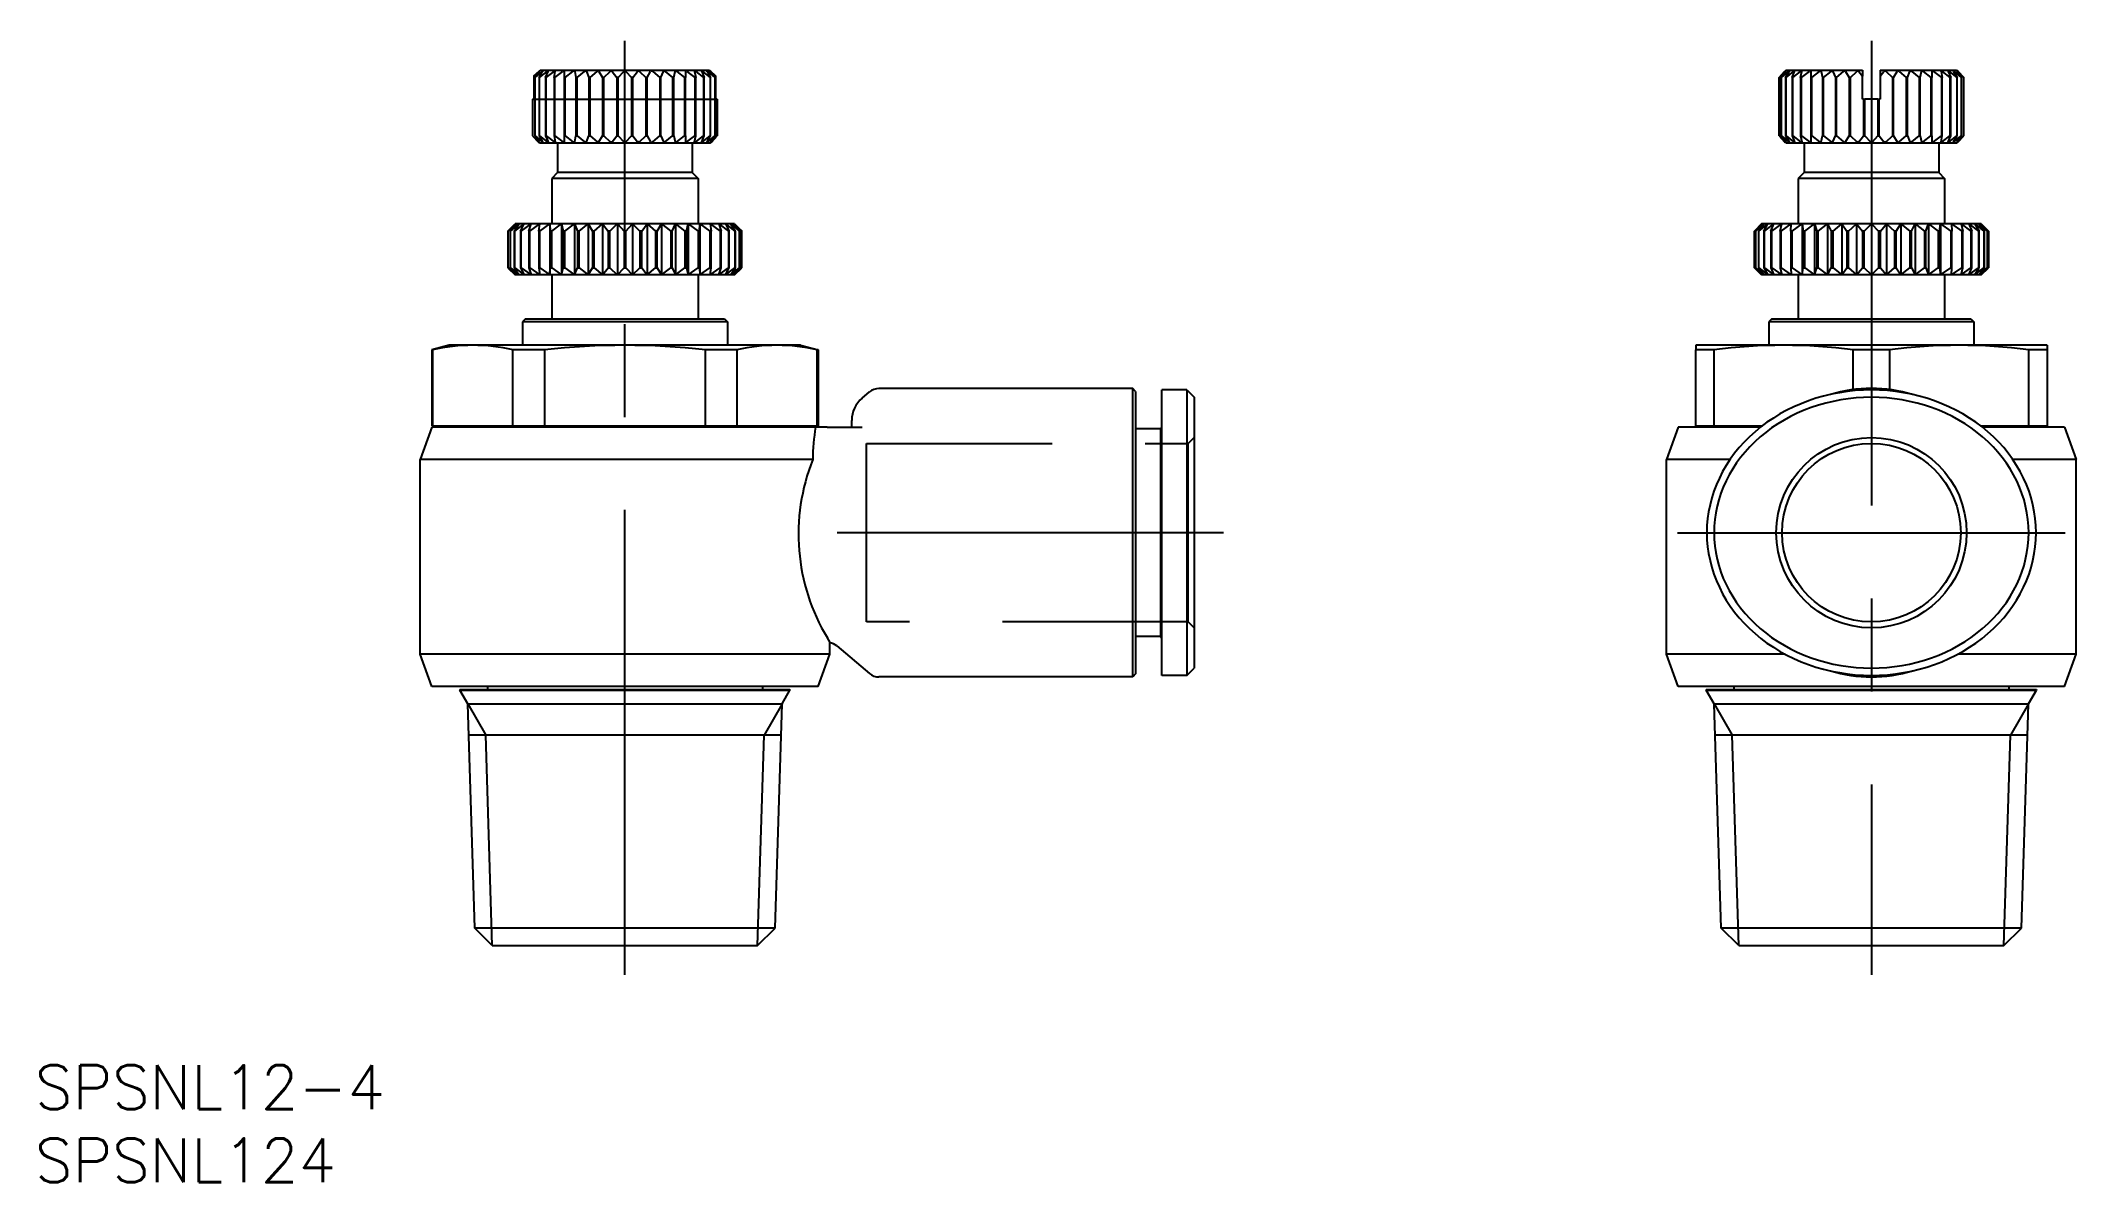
# Model space of a CAD drawing. Extents: x -125 to 14, y -44 to 34.
import ezdxf

# ---------------------------------------------------------------- set-up
doc = ezdxf.new("R2010")
doc.units = 0
doc.linetypes.add('CENTER', pattern=[50.8, 31.75, -6.35, 6.35, -6.35])
doc.linetypes.add('DASHED', pattern=[19.05, 12.7, -6.35])
doc.layers.get('0').update_dxf_attribs({"linetype": 'CONTINUOUS'})
doc.layers.add('CENTER', color=1, linetype='CENTER')
doc.styles.get("Standard").update_dxf_attribs({"font": 'txt.shx', "height": 3, "bigfont": 'bigfont.shx'})

# ---------------------------------------------------------------- blocks, each defined once
blk = doc.blocks.new('*U3')
at = {"color": 7, "linetype": 'CONTINUOUS'}
blk.add_text('SPSNL12-4', height=3, dxfattribs=at).set_placement((-125.49, -39.37))
blk = doc.blocks.new('*U4')
at = {"color": 7, "linetype": 'CONTINUOUS'}
blk.add_text('SPSNL124', height=3, dxfattribs=at).set_placement((-125.49, -44.37))

msp = doc.modelspace()

# ---------------------------------------------------------------- linework, layer by layer
at = {"color": 7, "linetype": 'CONTINUOUS'}
for p, q in [((-91.41, 31.17), (-91.05, 31.5)), ((-91.4, 31.17), (-90.98, 31.6)), ((-91.4, 31.17), (-91.4, 29.6)), ((-91.34, 31.1), (-91.03, 31.5)), ((-91.34, 31.1), (-91.34, 27.1)), ((-91.32, 31.1), (-91.34, 31.1)), ((-91.32, 31.1), (-90.84, 31.5)), ((-91.32, 27.1), (-91.32, 31.1)), ((-91.05, 31.5), (-91.02, 31.52)), ((-91.04, 31.1), (-90.8, 31.5)), ((-91.04, 31.1), (-91.04, 27.1)), ((-91.01, 31.1), (-91.04, 31.1)), ((-91.03, 31.5), (-91.01, 31.52)), ((-91.01, 31.1), (-90.5, 31.5)), ((-91.01, 27.1), (-91.01, 31.1)), ((-90.98, 31.6), (-79.39, 31.6)), ((-90.6, 31.1), (-90.43, 31.5)), ((-90.6, 31.1), (-90.6, 27.1)), ((-90.55, 31.1), (-90.6, 31.1)), ((-90.55, 31.1), (-90.02, 31.5)), ((-90.55, 27.1), (-90.55, 31.1)), ((-90.02, 31.1), (-89.94, 31.5)), ((-90.02, 31.1), (-90.02, 27.1)), ((-89.96, 31.1), (-90.02, 31.1)), ((-89.96, 31.1), (-89.43, 31.5)), ((-89.96, 27.1), (-89.96, 31.1)), ((-89.33, 31.5), (-89.33, 31.1)), ((-89.33, 31.1), (-89.33, 27.1)), ((-89.26, 31.1), (-89.33, 31.1)), ((-89.26, 31.1), (-88.73, 31.5)), ((-89.26, 27.1), (-89.26, 31.1)), ((-88.61, 31.5), (-88.53, 31.1)), ((-88.53, 31.1), (-88.53, 27.1)), ((-88.45, 31.1), (-88.53, 31.1)), ((-88.45, 31.1), (-87.94, 31.5)), ((-88.45, 27.1), (-88.45, 31.1)), ((-87.81, 31.5), (-87.64, 31.1)), ((-87.65, 31.1), (-87.65, 27.1)), ((-87.56, 31.1), (-87.65, 31.1)), ((-87.56, 31.1), (-87.08, 31.5)), ((-87.56, 27.1), (-87.56, 31.1)), ((-86.95, 31.5), (-86.7, 31.1)), ((-86.7, 31.1), (-86.7, 27.1)), ((-86.61, 31.1), (-86.7, 31.1)), ((-86.62, 31.1), (-86.18, 31.5)), ((-86.61, 27.1), (-86.61, 31.1)), ((-86.04, 31.5), (-85.72, 31.1)), ((-85.72, 31.1), (-85.72, 27.1)), ((-85.63, 31.1), (-85.72, 31.1)), ((-85.63, 31.1), (-85.25, 31.5)), ((-85.63, 27.1), (-85.63, 31.1)), ((-85.11, 31.5), (-84.73, 31.1)), ((-84.73, 31.1), (-84.73, 27.1)), ((-84.64, 31.1), (-84.73, 31.1)), ((-84.64, 31.1), (-84.33, 31.5)), ((-84.64, 27.1), (-84.64, 31.1)), ((-84.18, 31.5), (-83.75, 31.1)), ((-83.75, 31.1), (-83.75, 27.1)), ((-83.66, 31.1), (-83.75, 31.1)), ((-83.66, 31.1), (-83.42, 31.5)), ((-83.66, 27.1), (-83.66, 31.1)), ((-83.28, 31.5), (-82.8, 31.1)), ((-82.8, 31.1), (-82.8, 27.1)), ((-82.72, 31.1), (-82.8, 31.1)), ((-82.72, 31.1), (-82.55, 31.5)), ((-82.72, 27.1), (-82.72, 31.1)), ((-82.43, 31.5), (-81.92, 31.1)), ((-81.92, 31.1), (-81.92, 27.1)), ((-81.84, 31.1), (-81.92, 31.1)), ((-81.84, 31.1), (-81.75, 31.5)), ((-81.84, 27.1), (-81.84, 31.1)), ((-81.64, 31.5), (-81.11, 31.1)), ((-81.11, 31.1), (-81.11, 27.1)), ((-81.04, 31.1), (-81.11, 31.1)), ((-81.04, 31.5), (-81.04, 31.1)), ((-81.04, 27.1), (-81.04, 31.1)), ((-80.94, 31.5), (-80.4, 31.1)), ((-80.43, 31.5), (-80.34, 31.1)), ((-80.4, 31.1), (-80.4, 27.1)), ((-80.34, 31.1), (-80.4, 31.1)), ((-80.34, 31.5), (-79.81, 31.1)), ((-80.34, 27.1), (-80.34, 31.1)), ((-79.93, 31.5), (-79.77, 31.1)), ((-79.87, 31.5), (-79.36, 31.1)), ((-79.81, 31.1), (-79.81, 27.1)), ((-79.77, 31.1), (-79.81, 31.1)), ((-79.77, 27.1), (-79.77, 31.1)), ((-79.56, 31.5), (-79.32, 31.1)), ((-79.52, 31.5), (-79.04, 31.1)), ((-79.39, 31.6), (-78.96, 31.17)), ((-79.36, 31.1), (-79.36, 27.1)), ((-79.32, 31.1), (-79.36, 31.1)), ((-79.31, 31.5), (-79.35, 31.52)), ((-79.34, 31.5), (-79.35, 31.52)), ((-79.34, 31.5), (-79.02, 31.1)), ((-79.32, 27.1), (-79.32, 31.1)), ((-79.31, 31.5), (-78.96, 31.17)), ((-79.04, 31.1), (-79.04, 27.1)), ((-79.02, 31.1), (-79.04, 31.1)), ((-79.02, 27.1), (-79.02, 31.1)), ((-78.96, 29.6), (-78.96, 31.17)), ((-6.31, 31.1), (-5.93, 31.5)), ((-6.31, 31.1), (-6.31, 27.1)), ((-6.3, 31.1), (-6.31, 31.1)), ((-6.3, 31.1), (-5.87, 31.5)), ((-6.3, 27.1), (-6.3, 31.1)), ((-6.16, 31.1), (-5.85, 31.5)), ((-6.16, 31.1), (-6.16, 27.1)), ((-6.14, 31.1), (-6.16, 31.1)), ((-6.14, 31.1), (-5.66, 31.5)), ((-6.14, 27.1), (-6.14, 31.1)), ((-5.93, 31.5), (-5.9, 31.52)), ((-5.83, 31.6), (-5.9, 31.52)), ((-5.87, 31.5), (-5.83, 31.52)), ((-5.86, 31.1), (-5.62, 31.5)), ((-5.86, 31.1), (-5.86, 27.1)), ((-5.83, 31.1), (-5.86, 31.1)), ((-5.85, 31.5), (-5.83, 31.52)), ((-5.83, 31.6), (-0.6, 31.6)), ((-5.83, 31.1), (-5.32, 31.5)), ((-5.83, 27.1), (-5.83, 31.1)), ((-5.42, 31.1), (-5.25, 31.5)), ((-5.42, 31.1), (-5.42, 27.1)), ((-5.37, 31.1), (-5.42, 31.1)), ((-5.37, 31.1), (-4.84, 31.5)), ((-5.37, 27.1), (-5.37, 31.1)), ((-4.84, 31.1), (-4.76, 31.5)), ((-4.84, 31.1), (-4.84, 27.1)), ((-4.78, 31.1), (-4.84, 31.1)), ((-4.78, 31.1), (-4.24, 31.5)), ((-4.78, 27.1), (-4.78, 31.1)), ((-4.14, 31.5), (-4.14, 31.1)), ((-4.14, 31.1), (-4.14, 27.1)), ((-4.07, 31.1), (-4.14, 31.1)), ((-4.07, 31.1), (-3.54, 31.5)), ((-4.07, 27.1), (-4.07, 31.1)), ((-3.43, 31.5), (-3.34, 31.1)), ((-3.34, 31.1), (-3.34, 27.1)), ((-3.27, 31.1), (-3.34, 31.1)), ((-3.27, 31.1), (-2.76, 31.5)), ((-3.27, 27.1), (-3.27, 31.1)), ((-2.63, 31.5), (-2.46, 31.1)), ((-2.46, 31.1), (-2.46, 27.1)), ((-2.38, 31.1), (-2.46, 31.1)), ((-2.38, 31.1), (-1.9, 31.5)), ((-2.38, 27.1), (-2.38, 31.1)), ((-1.76, 31.5), (-1.52, 31.1)), ((-1.52, 31.1), (-1.52, 27.1)), ((-1.43, 31.1), (-1.52, 31.1)), ((-1.43, 31.1), (-1, 31.5)), ((-1.43, 27.1), (-1.43, 31.1)), ((-0.86, 31.5), (-0.6, 31.17)), ((-0.6, 31.6), (-0.6, 31.17)), ((-0.6, 29.6), (-0.6, 31.17)), ((0.6, 31.6), (5.82, 31.6)), ((0.6, 31.6), (0.6, 31.17)), ((0.6, 31.17), (0.86, 31.5)), ((0.6, 31.17), (0.6, 29.6)), ((1, 31.5), (1.43, 31.1)), ((1.43, 31.1), (1.43, 27.1)), ((1.52, 31.1), (1.43, 31.1)), ((1.52, 31.1), (1.76, 31.5)), ((1.52, 27.1), (1.52, 31.1)), ((1.9, 31.5), (2.38, 31.1)), ((2.38, 31.1), (2.38, 27.1)), ((2.46, 31.1), (2.38, 31.1)), ((2.46, 31.1), (2.63, 31.5)), ((2.46, 27.1), (2.46, 31.1)), ((2.76, 31.5), (3.27, 31.1)), ((3.27, 31.1), (3.27, 27.1)), ((3.34, 31.1), (3.27, 31.1)), ((3.34, 31.1), (3.43, 31.5)), ((3.34, 27.1), (3.34, 31.1)), ((3.54, 31.5), (4.07, 31.1)), ((4.07, 31.1), (4.07, 27.1)), ((4.14, 31.1), (4.07, 31.1)), ((4.14, 31.5), (4.14, 31.1)), ((4.14, 27.1), (4.14, 31.1)), ((4.24, 31.5), (4.78, 31.1)), ((4.76, 31.5), (4.84, 31.1)), ((4.78, 31.1), (4.78, 27.1)), ((4.84, 31.1), (4.78, 31.1)), ((4.84, 31.5), (5.37, 31.1)), ((4.84, 27.1), (4.84, 31.1)), ((5.25, 31.5), (5.42, 31.1)), ((5.32, 31.5), (5.83, 31.1)), ((5.37, 31.1), (5.37, 27.1)), ((5.42, 31.1), (5.37, 31.1)), ((5.42, 27.1), (5.42, 31.1)), ((5.62, 31.5), (5.86, 31.1)), ((5.66, 31.5), (6.14, 31.1)), ((5.82, 31.6), (5.9, 31.52)), ((5.85, 31.5), (5.83, 31.52)), ((5.87, 31.5), (5.83, 31.52)), ((5.83, 31.1), (5.83, 27.1)), ((5.86, 31.1), (5.83, 31.1)), ((5.85, 31.5), (6.16, 31.1)), ((5.86, 27.1), (5.86, 31.1)), ((5.87, 31.5), (6.3, 31.1)), ((5.9, 31.52), (5.93, 31.5)), ((5.93, 31.5), (5.9, 31.52)), ((5.93, 31.5), (6.31, 31.1)), ((6.14, 31.1), (6.14, 27.1)), ((6.16, 31.1), (6.14, 31.1)), ((6.16, 27.1), (6.16, 31.1)), ((6.3, 31.1), (6.3, 27.1)), ((6.31, 31.1), (6.3, 31.1)), ((6.31, 27.1), (6.31, 31.1)), ((-91.49, 29.6), (-91.49, 27.1)), ((-91.49, 29.6), (-91.48, 29.6)), ((-91.48, 27.1), (-91.48, 29.6)), ((-91.4, 29.6), (-91.48, 29.6)), ((-78.88, 29.6), (-78.96, 29.6)), ((-78.88, 29.6), (-78.87, 29.6)), ((-78.88, 29.6), (-78.88, 27.1)), ((-78.87, 27.1), (-78.87, 29.6)), ((-0.54, 29.6), (-0.6, 29.6)), ((-0.54, 29.6), (-0.45, 29.6)), ((-0.54, 29.6), (-0.54, 27.1)), ((-0.07, 29.6), (-0.45, 29.6)), ((-0.45, 27.1), (-0.45, 29.6)), ((0.07, 29.6), (-0.07, 29.6)), ((0.45, 29.6), (0.07, 29.6)), ((0.45, 29.6), (0.54, 29.6)), ((0.45, 29.6), (0.45, 27.1)), ((0.6, 29.6), (0.54, 29.6)), ((0.54, 27.1), (0.54, 29.6)), ((-91.49, 27.1), (-91.05, 26.7)), ((-91.49, 27.1), (-91.11, 26.7)), ((-91.49, 27.1), (-91.48, 27.1)), ((-91.34, 27.1), (-91.03, 26.7)), ((-91.34, 27.1), (-91.32, 27.1)), ((-91.32, 27.1), (-90.84, 26.7)), ((-91.11, 26.7), (-91.08, 26.68)), ((-91.11, 26.7), (-91.08, 26.68)), ((-91.01, 26.6), (-91.08, 26.68)), ((-91.05, 26.7), (-91.02, 26.68)), ((-91.04, 27.1), (-90.8, 26.7)), ((-91.04, 27.1), (-91.01, 27.1)), ((-91.03, 26.7), (-91.01, 26.68)), ((-91.01, 27.1), (-90.5, 26.7)), ((-79.36, 26.6), (-91.01, 26.6)), ((-90.6, 27.1), (-90.43, 26.7)), ((-90.6, 27.1), (-90.55, 27.1)), ((-90.55, 27.1), (-90.02, 26.7)), ((-90.02, 27.1), (-89.94, 26.7)), ((-90.02, 27.1), (-89.96, 27.1)), ((-89.96, 27.1), (-89.43, 26.7)), ((-89.78, 26.6), (-89.78, 24.6)), ((-89.33, 27.1), (-89.33, 26.7)), ((-89.33, 27.1), (-89.26, 27.1)), ((-89.26, 27.1), (-88.73, 26.7)), ((-88.61, 26.7), (-88.53, 27.1)), ((-88.53, 27.1), (-88.45, 27.1)), ((-88.45, 27.1), (-87.94, 26.7)), ((-87.81, 26.7), (-87.64, 27.1)), ((-87.65, 27.1), (-87.56, 27.1)), ((-87.56, 27.1), (-87.08, 26.7)), ((-86.95, 26.7), (-86.7, 27.1)), ((-86.7, 27.1), (-86.61, 27.1)), ((-86.62, 27.1), (-86.18, 26.7)), ((-86.04, 26.7), (-85.72, 27.1)), ((-85.72, 27.1), (-85.63, 27.1)), ((-85.63, 27.1), (-85.25, 26.7)), ((-85.11, 26.7), (-84.73, 27.1)), ((-84.73, 27.1), (-84.64, 27.1)), ((-84.64, 27.1), (-84.33, 26.7)), ((-84.18, 26.7), (-83.75, 27.1)), ((-83.75, 27.1), (-83.66, 27.1)), ((-83.66, 27.1), (-83.42, 26.7)), ((-83.28, 26.7), (-82.8, 27.1)), ((-82.8, 27.1), (-82.72, 27.1)), ((-82.72, 27.1), (-82.55, 26.7)), ((-82.43, 26.7), (-81.92, 27.1)), ((-81.92, 27.1), (-81.84, 27.1)), ((-81.84, 27.1), (-81.75, 26.7)), ((-81.64, 26.7), (-81.11, 27.1)), ((-81.11, 27.1), (-81.04, 27.1)), ((-81.04, 27.1), (-81.04, 26.7)), ((-80.94, 26.7), (-80.4, 27.1)), ((-80.58, 26.6), (-80.58, 24.6)), ((-80.43, 26.7), (-80.34, 27.1)), ((-80.4, 27.1), (-80.34, 27.1)), ((-80.34, 26.7), (-79.81, 27.1)), ((-79.93, 26.7), (-79.77, 27.1)), ((-79.87, 26.7), (-79.36, 27.1)), ((-79.81, 27.1), (-79.77, 27.1)), ((-79.56, 26.7), (-79.32, 27.1)), ((-79.52, 26.7), (-79.04, 27.1)), ((-79.36, 27.1), (-79.32, 27.1)), ((-79.36, 26.6), (-79.28, 26.68)), ((-79.34, 26.7), (-79.35, 26.68)), ((-79.31, 26.7), (-79.35, 26.68)), ((-79.34, 26.7), (-79.02, 27.1)), ((-79.31, 26.7), (-78.88, 27.1)), ((-79.28, 26.68), (-79.25, 26.7)), ((-79.25, 26.7), (-79.28, 26.68)), ((-79.28, 26.68), (-79.25, 26.7)), ((-79.25, 26.7), (-78.87, 27.1)), ((-79.04, 27.1), (-79.02, 27.1)), ((-78.88, 27.1), (-78.87, 27.1)), ((-6.31, 27.1), (-5.93, 26.7)), ((-6.31, 27.1), (-6.3, 27.1)), ((-6.3, 27.1), (-5.87, 26.7)), ((-6.16, 27.1), (-5.85, 26.7)), ((-6.16, 27.1), (-6.14, 27.1)), ((-6.14, 27.1), (-5.66, 26.7)), ((-5.93, 26.7), (-5.9, 26.68)), ((-5.83, 26.6), (-5.9, 26.68)), ((-5.87, 26.7), (-5.83, 26.68)), ((-5.86, 27.1), (-5.62, 26.7)), ((-5.86, 27.1), (-5.83, 27.1)), ((-5.85, 26.7), (-5.83, 26.68)), ((-5.83, 27.1), (-5.32, 26.7)), ((5.82, 26.6), (-5.83, 26.6)), ((-5.42, 27.1), (-5.25, 26.7)), ((-5.42, 27.1), (-5.37, 27.1)), ((-5.37, 27.1), (-4.84, 26.7)), ((-4.84, 27.1), (-4.76, 26.7)), ((-4.84, 27.1), (-4.78, 27.1)), ((-4.78, 27.1), (-4.24, 26.7)), ((-4.6, 26.6), (-4.6, 24.6)), ((-4.14, 27.1), (-4.14, 26.7)), ((-4.14, 27.1), (-4.07, 27.1)), ((-4.07, 27.1), (-3.54, 26.7)), ((-3.43, 26.7), (-3.34, 27.1)), ((-3.34, 27.1), (-3.27, 27.1)), ((-3.27, 27.1), (-2.76, 26.7)), ((-2.63, 26.7), (-2.46, 27.1)), ((-2.46, 27.1), (-2.38, 27.1)), ((-2.38, 27.1), (-1.9, 26.7)), ((-1.76, 26.7), (-1.52, 27.1)), ((-1.52, 27.1), (-1.43, 27.1)), ((-1.43, 27.1), (-1, 26.7)), ((-0.86, 26.7), (-0.54, 27.1)), ((-0.54, 27.1), (-0.45, 27.1)), ((-0.45, 27.1), (-0.07, 26.7)), ((0.07, 26.7), (0.45, 27.1)), ((0.45, 27.1), (0.54, 27.1)), ((0.54, 27.1), (0.86, 26.7)), ((1, 26.7), (1.43, 27.1)), ((1.43, 27.1), (1.52, 27.1)), ((1.52, 27.1), (1.76, 26.7)), ((1.9, 26.7), (2.38, 27.1)), ((2.38, 27.1), (2.46, 27.1)), ((2.46, 27.1), (2.63, 26.7)), ((2.76, 26.7), (3.27, 27.1)), ((3.27, 27.1), (3.34, 27.1)), ((3.34, 27.1), (3.43, 26.7)), ((3.54, 26.7), (4.07, 27.1)), ((4.07, 27.1), (4.14, 27.1)), ((4.14, 27.1), (4.14, 26.7)), ((4.24, 26.7), (4.78, 27.1)), ((4.6, 26.6), (4.6, 24.6)), ((4.76, 26.7), (4.84, 27.1)), ((4.78, 27.1), (4.84, 27.1)), ((4.84, 26.7), (5.37, 27.1)), ((5.25, 26.7), (5.42, 27.1)), ((5.32, 26.7), (5.83, 27.1)), ((5.37, 27.1), (5.42, 27.1)), ((5.62, 26.7), (5.86, 27.1)), ((5.66, 26.7), (6.14, 27.1)), ((5.82, 26.6), (5.9, 26.68)), ((5.83, 27.1), (5.86, 27.1)), ((5.87, 26.7), (5.83, 26.68)), ((5.85, 26.7), (5.83, 26.68)), ((5.85, 26.7), (6.16, 27.1)), ((5.87, 26.7), (6.3, 27.1)), ((5.9, 26.68), (5.93, 26.7)), ((5.93, 26.7), (5.9, 26.68)), ((5.93, 26.7), (6.31, 27.1)), ((6.14, 27.1), (6.16, 27.1)), ((6.3, 27.1), (6.31, 27.1)), ((-89.78, 24.6), (-90.18, 24.2)), ((-80.18, 24.2), (-90.18, 24.2)), ((-90.18, 24.2), (-90.18, 21.1)), ((-80.58, 24.6), (-89.78, 24.6)), ((-80.58, 24.6), (-80.18, 24.2)), ((-80.18, 24.2), (-80.18, 21.1)), ((-4.6, 24.6), (-5, 24.2)), ((5, 24.2), (-5, 24.2)), ((-5, 24.2), (-5, 21.1)), ((4.6, 24.6), (-4.6, 24.6)), ((4.6, 24.6), (5, 24.2)), ((5, 24.2), (5, 21.1)), ((-93.17, 20.6), (-92.68, 21.1)), ((-93.16, 20.6), (-92.61, 21.1)), ((-93.03, 20.6), (-92.61, 21.1)), ((-93, 20.6), (-92.41, 21.1)), ((-92.74, 20.6), (-92.41, 21.1)), ((-92.7, 20.6), (-92.06, 21.1)), ((-77.68, 21.1), (-92.68, 21.1)), ((-92.31, 20.6), (-92.06, 21.1)), ((-92.26, 20.6), (-91.59, 21.1)), ((-91.75, 20.6), (-91.59, 21.1)), ((-91.68, 20.6), (-91, 21.1)), ((-91.07, 20.6), (-91, 21.1)), ((-90.99, 20.6), (-90.3, 21.1)), ((-90.3, 21.1), (-90.3, 17.6)), ((-90.3, 21.1), (-90.28, 20.6)), ((-90.18, 20.6), (-89.51, 21.1)), ((-89.51, 21.1), (-89.51, 17.6)), ((-89.51, 21.1), (-89.39, 20.6)), ((-89.29, 20.6), (-88.63, 21.1)), ((-88.63, 21.1), (-88.63, 17.6)), ((-88.63, 21.1), (-88.42, 20.6)), ((-88.31, 20.6), (-87.7, 21.1)), ((-87.69, 21.1), (-87.69, 17.6)), ((-87.69, 21.1), (-87.4, 20.6)), ((-87.28, 20.6), (-86.71, 21.1)), ((-86.71, 21.1), (-86.71, 17.6)), ((-86.71, 21.1), (-86.33, 20.6)), ((-86.21, 20.6), (-85.7, 21.1)), ((-85.69, 21.1), (-85.69, 17.6)), ((-85.69, 21.1), (-85.24, 20.6)), ((-85.12, 20.6), (-84.67, 21.1)), ((-84.67, 21.1), (-84.15, 20.6)), ((-84.67, 21.1), (-84.67, 17.6)), ((-84.03, 20.6), (-83.66, 21.1)), ((-83.66, 21.1), (-83.66, 17.6)), ((-83.66, 21.1), (-83.08, 20.6)), ((-82.97, 20.6), (-82.67, 21.1)), ((-82.67, 21.1), (-82.67, 17.6)), ((-82.67, 21.1), (-82.05, 20.6)), ((-81.94, 20.6), (-81.73, 21.1)), ((-81.73, 21.1), (-81.73, 17.6)), ((-81.73, 21.1), (-81.08, 20.6)), ((-80.97, 20.6), (-80.86, 21.1)), ((-80.86, 21.1), (-80.86, 17.6)), ((-80.86, 21.1), (-80.18, 20.6)), ((-80.09, 20.6), (-80.06, 21.1)), ((-80.06, 21.1), (-80.06, 17.6)), ((-80.06, 21.1), (-79.38, 20.6)), ((-79.36, 21.1), (-78.68, 20.6)), ((-79.36, 21.1), (-79.29, 20.6)), ((-78.77, 21.1), (-78.11, 20.6)), ((-78.77, 21.1), (-78.61, 20.6)), ((-78.3, 21.1), (-77.66, 20.6)), ((-78.3, 21.1), (-78.05, 20.6)), ((-77.96, 21.1), (-77.36, 20.6)), ((-77.96, 21.1), (-77.62, 20.6)), ((-77.75, 21.1), (-77.2, 20.6)), ((-77.75, 21.1), (-77.34, 20.6)), ((-77.68, 21.1), (-77.2, 20.6)), ((-7.5, 21.1), (-8, 20.6)), ((-8, 20.6), (-7.48, 21.1)), ((-7.93, 20.6), (-7.48, 21.1)), ((-7.92, 20.6), (-7.34, 21.1)), ((-7.72, 20.6), (-7.34, 21.1)), ((-7.69, 20.6), (-7.07, 21.1)), ((7.5, 21.1), (-7.5, 21.1)), ((-7.36, 20.6), (-7.07, 21.1)), ((-7.31, 20.6), (-6.66, 21.1)), ((-6.87, 20.6), (-6.66, 21.1)), ((-6.8, 20.6), (-6.13, 21.1)), ((-6.24, 20.6), (-6.13, 21.1)), ((-6.17, 20.6), (-5.48, 21.1)), ((-5.5, 20.6), (-5.48, 21.1)), ((-5.42, 20.6), (-4.73, 21.1)), ((-4.73, 21.1), (-4.73, 17.6)), ((-4.73, 21.1), (-4.66, 20.6)), ((-4.56, 20.6), (-3.9, 21.1)), ((-3.9, 21.1), (-3.9, 17.6)), ((-3.9, 21.1), (-3.73, 20.6)), ((-3.63, 20.6), (-2.99, 21.1)), ((-2.99, 21.1), (-2.99, 17.6)), ((-2.99, 21.1), (-2.74, 20.6)), ((-2.62, 20.6), (-2.02, 21.1)), ((-2.02, 21.1), (-2.02, 17.6)), ((-2.02, 21.1), (-1.69, 20.6)), ((-1.57, 20.6), (-1.02, 21.1)), ((-1.02, 21.1), (-1.02, 17.6)), ((-1.02, 21.1), (-0.61, 20.6)), ((-0.49, 20.6), (0, 21.1)), ((0, 21.1), (0, 17.6)), ((0, 21.1), (0.49, 20.6)), ((0.61, 20.6), (1.02, 21.1)), ((1.02, 21.1), (1.02, 17.6)), ((1.02, 21.1), (1.57, 20.6)), ((1.69, 20.6), (2.02, 21.1)), ((2.02, 21.1), (2.02, 17.6)), ((2.02, 21.1), (2.62, 20.6)), ((2.74, 20.6), (2.99, 21.1)), ((2.99, 21.1), (3.63, 20.6)), ((2.99, 21.1), (2.99, 17.6)), ((3.73, 20.6), (3.9, 21.1)), ((3.9, 21.1), (3.9, 17.6)), ((3.9, 21.1), (4.56, 20.6)), ((4.66, 20.6), (4.73, 21.1)), ((4.73, 21.1), (4.73, 17.6)), ((4.73, 21.1), (5.42, 20.6)), ((5.48, 21.1), (6.17, 20.6)), ((5.48, 21.1), (5.5, 20.6)), ((6.13, 21.1), (6.8, 20.6)), ((6.13, 21.1), (6.24, 20.6)), ((6.66, 21.1), (7.31, 20.6)), ((6.66, 21.1), (6.87, 20.6)), ((7.07, 21.1), (7.69, 20.6)), ((7.07, 21.1), (7.36, 20.6)), ((7.34, 21.1), (7.92, 20.6)), ((7.34, 21.1), (7.72, 20.6)), ((7.48, 21.1), (8, 20.6)), ((7.48, 21.1), (7.93, 20.6)), ((7.5, 21.1), (8, 20.6)), ((-93.17, 20.6), (-93.17, 18.1)), ((-93.16, 20.6), (-93.17, 20.6)), ((-93.16, 18.1), (-93.16, 20.6)), ((-93.03, 20.6), (-93.03, 18.1)), ((-93, 20.6), (-93.03, 20.6)), ((-93, 18.1), (-93, 20.6)), ((-92.74, 20.6), (-92.74, 18.1)), ((-92.7, 20.6), (-92.74, 20.6)), ((-92.7, 18.1), (-92.7, 20.6)), ((-92.31, 20.6), (-92.31, 18.1)), ((-92.26, 20.6), (-92.31, 20.6)), ((-92.26, 18.1), (-92.26, 20.6)), ((-91.75, 20.6), (-91.75, 18.1)), ((-91.68, 20.6), (-91.75, 20.6)), ((-91.68, 18.1), (-91.68, 20.6)), ((-91.07, 20.6), (-91.07, 18.1)), ((-90.99, 20.6), (-91.07, 20.6)), ((-90.99, 18.1), (-90.99, 20.6)), ((-90.28, 20.6), (-90.28, 18.1)), ((-90.18, 20.6), (-90.28, 20.6)), ((-90.18, 18.1), (-90.18, 20.6)), ((-89.39, 20.6), (-89.39, 18.1)), ((-89.29, 20.6), (-89.39, 20.6)), ((-89.29, 18.1), (-89.29, 20.6)), ((-88.43, 20.6), (-88.43, 18.1)), ((-88.31, 20.6), (-88.43, 20.6)), ((-88.31, 18.1), (-88.31, 20.6)), ((-87.4, 20.6), (-87.4, 18.1)), ((-87.28, 20.6), (-87.4, 20.6)), ((-87.28, 18.1), (-87.28, 20.6)), ((-86.33, 20.6), (-86.33, 18.1)), ((-86.21, 20.6), (-86.33, 20.6)), ((-86.21, 18.1), (-86.21, 20.6)), ((-85.24, 20.6), (-85.24, 18.1)), ((-85.12, 20.6), (-85.24, 20.6)), ((-85.12, 18.1), (-85.12, 20.6)), ((-84.15, 20.6), (-84.15, 18.1)), ((-84.03, 20.6), (-84.15, 20.6)), ((-84.03, 18.1), (-84.03, 20.6)), ((-83.08, 20.6), (-83.08, 18.1)), ((-82.97, 20.6), (-83.08, 20.6)), ((-82.97, 18.1), (-82.97, 20.6)), ((-82.05, 20.6), (-82.05, 18.1)), ((-81.94, 20.6), (-82.05, 20.6)), ((-81.94, 18.1), (-81.94, 20.6)), ((-81.08, 20.6), (-81.08, 18.1)), ((-80.97, 20.6), (-81.08, 20.6)), ((-80.97, 18.1), (-80.97, 20.6)), ((-80.18, 20.6), (-80.18, 18.1)), ((-80.09, 20.6), (-80.18, 20.6)), ((-80.09, 18.1), (-80.09, 20.6)), ((-79.38, 20.6), (-79.38, 18.1)), ((-79.29, 20.6), (-79.38, 20.6)), ((-79.29, 18.1), (-79.29, 20.6)), ((-78.68, 20.6), (-78.68, 18.1)), ((-78.61, 20.6), (-78.68, 20.6)), ((-78.61, 18.1), (-78.61, 20.6)), ((-78.11, 20.6), (-78.11, 18.1)), ((-78.05, 20.6), (-78.11, 20.6)), ((-78.05, 18.1), (-78.05, 20.6)), ((-77.66, 20.6), (-77.66, 18.1)), ((-77.62, 20.6), (-77.66, 20.6)), ((-77.62, 18.1), (-77.62, 20.6)), ((-77.36, 20.6), (-77.36, 18.1)), ((-77.34, 20.6), (-77.36, 20.6)), ((-77.34, 18.1), (-77.34, 20.6)), ((-77.21, 20.6), (-77.21, 18.1)), ((-77.2, 20.6), (-77.21, 20.6)), ((-77.2, 18.1), (-77.2, 20.6)), ((-8, 18.1), (-8, 20.6)), ((-8, 18.1), (-8, 20.6)), ((-8, 20.6), (-8, 20.6)), ((-7.93, 20.6), (-7.93, 18.1)), ((-7.92, 20.6), (-7.93, 20.6)), ((-7.92, 18.1), (-7.92, 20.6)), ((-7.72, 20.6), (-7.72, 18.1)), ((-7.69, 20.6), (-7.72, 20.6)), ((-7.69, 18.1), (-7.69, 20.6)), ((-7.36, 20.6), (-7.36, 18.1)), ((-7.31, 20.6), (-7.36, 20.6)), ((-7.31, 18.1), (-7.31, 20.6)), ((-6.87, 20.6), (-6.87, 18.1)), ((-6.8, 20.6), (-6.87, 20.6)), ((-6.8, 18.1), (-6.8, 20.6)), ((-6.24, 20.6), (-6.24, 18.1)), ((-6.17, 20.6), (-6.24, 20.6)), ((-6.17, 18.1), (-6.17, 20.6)), ((-5.5, 20.6), (-5.5, 18.1)), ((-5.42, 20.6), (-5.5, 20.6)), ((-5.42, 18.1), (-5.42, 20.6)), ((-4.66, 20.6), (-4.66, 18.1)), ((-4.56, 20.6), (-4.66, 20.6)), ((-4.56, 18.1), (-4.56, 20.6)), ((-3.73, 20.6), (-3.73, 18.1)), ((-3.63, 20.6), (-3.73, 20.6)), ((-3.63, 18.1), (-3.63, 20.6)), ((-2.74, 20.6), (-2.74, 18.1)), ((-2.62, 20.6), (-2.74, 20.6)), ((-2.62, 18.1), (-2.62, 20.6)), ((-1.69, 20.6), (-1.69, 18.1)), ((-1.57, 20.6), (-1.69, 20.6)), ((-1.57, 18.1), (-1.57, 20.6)), ((-0.61, 20.6), (-0.61, 18.1)), ((-0.49, 20.6), (-0.61, 20.6)), ((-0.49, 18.1), (-0.49, 20.6)), ((0.49, 20.6), (0.49, 18.1)), ((0.61, 20.6), (0.49, 20.6)), ((0.61, 18.1), (0.61, 20.6)), ((1.57, 20.6), (1.57, 18.1)), ((1.69, 20.6), (1.57, 20.6)), ((1.69, 18.1), (1.69, 20.6)), ((2.62, 20.6), (2.62, 18.1)), ((2.74, 20.6), (2.62, 20.6)), ((2.74, 18.1), (2.74, 20.6)), ((3.63, 20.6), (3.63, 18.1)), ((3.73, 20.6), (3.63, 20.6)), ((3.73, 18.1), (3.73, 20.6)), ((4.56, 20.6), (4.56, 18.1)), ((4.66, 20.6), (4.56, 20.6)), ((4.66, 18.1), (4.66, 20.6)), ((5.42, 20.6), (5.42, 18.1)), ((5.5, 20.6), (5.42, 20.6)), ((5.5, 18.1), (5.5, 20.6)), ((6.17, 20.6), (6.17, 18.1)), ((6.24, 20.6), (6.17, 20.6)), ((6.24, 18.1), (6.24, 20.6)), ((6.8, 20.6), (6.8, 18.1)), ((6.87, 20.6), (6.8, 20.6)), ((6.87, 18.1), (6.87, 20.6)), ((7.31, 20.6), (7.31, 18.1)), ((7.36, 20.6), (7.31, 20.6)), ((7.36, 18.1), (7.36, 20.6)), ((7.69, 20.6), (7.69, 18.1)), ((7.72, 20.6), (7.69, 20.6)), ((7.72, 18.1), (7.72, 20.6)), ((7.92, 20.6), (7.92, 18.1)), ((7.93, 20.6), (7.92, 20.6)), ((7.93, 18.1), (7.93, 20.6)), ((8, 18.1), (8, 20.6)), ((8, 20.6), (8, 18.1)), ((8, 20.6), (8, 20.6)), ((-93.17, 18.1), (-93.16, 18.1)), ((-93.17, 18.1), (-92.68, 17.6)), ((-93.16, 18.1), (-92.61, 17.6)), ((-93.03, 18.1), (-93, 18.1)), ((-93.03, 18.1), (-92.61, 17.6)), ((-93, 18.1), (-92.41, 17.6)), ((-92.74, 18.1), (-92.7, 18.1)), ((-92.74, 18.1), (-92.41, 17.6)), ((-92.7, 18.1), (-92.06, 17.6)), ((-92.31, 18.1), (-92.26, 18.1)), ((-92.31, 18.1), (-92.06, 17.6)), ((-92.26, 18.1), (-91.59, 17.6)), ((-91.75, 18.1), (-91.68, 18.1)), ((-91.75, 18.1), (-91.59, 17.6)), ((-91.68, 18.1), (-91, 17.6)), ((-91.07, 18.1), (-90.99, 18.1)), ((-91.07, 18.1), (-91, 17.6)), ((-90.99, 18.1), (-90.3, 17.6)), ((-90.3, 17.6), (-90.28, 18.1)), ((-90.28, 18.1), (-90.18, 18.1)), ((-90.18, 18.1), (-89.51, 17.6)), ((-89.51, 17.6), (-89.39, 18.1)), ((-89.39, 18.1), (-89.29, 18.1)), ((-89.29, 18.1), (-88.63, 17.6)), ((-88.63, 17.6), (-88.42, 18.1)), ((-88.43, 18.1), (-88.31, 18.1)), ((-88.31, 18.1), (-87.7, 17.6)), ((-87.69, 17.6), (-87.4, 18.1)), ((-87.4, 18.1), (-87.28, 18.1)), ((-87.28, 18.1), (-86.71, 17.6)), ((-86.71, 17.6), (-86.33, 18.1)), ((-86.33, 18.1), (-86.21, 18.1)), ((-86.21, 18.1), (-85.7, 17.6)), ((-85.69, 17.6), (-85.24, 18.1)), ((-85.24, 18.1), (-85.12, 18.1)), ((-85.12, 18.1), (-84.67, 17.6)), ((-84.67, 17.6), (-84.15, 18.1)), ((-84.15, 18.1), (-84.03, 18.1)), ((-84.03, 18.1), (-83.66, 17.6)), ((-83.66, 17.6), (-83.08, 18.1)), ((-83.08, 18.1), (-82.97, 18.1)), ((-82.97, 18.1), (-82.67, 17.6)), ((-82.67, 17.6), (-82.05, 18.1)), ((-82.05, 18.1), (-81.94, 18.1)), ((-81.94, 18.1), (-81.73, 17.6)), ((-81.73, 17.6), (-81.08, 18.1)), ((-81.08, 18.1), (-80.97, 18.1)), ((-80.97, 18.1), (-80.86, 17.6)), ((-80.86, 17.6), (-80.18, 18.1)), ((-80.18, 18.1), (-80.09, 18.1)), ((-80.09, 18.1), (-80.06, 17.6)), ((-80.06, 17.6), (-79.38, 18.1)), ((-79.38, 18.1), (-79.29, 18.1)), ((-79.36, 17.6), (-78.68, 18.1)), ((-79.36, 17.6), (-79.29, 18.1)), ((-78.77, 17.6), (-78.11, 18.1)), ((-78.77, 17.6), (-78.61, 18.1)), ((-78.68, 18.1), (-78.61, 18.1)), ((-78.3, 17.6), (-77.66, 18.1)), ((-78.3, 17.6), (-78.05, 18.1)), ((-78.11, 18.1), (-78.05, 18.1)), ((-77.96, 17.6), (-77.36, 18.1)), ((-77.96, 17.6), (-77.62, 18.1)), ((-77.75, 17.6), (-77.2, 18.1)), ((-77.75, 17.6), (-77.34, 18.1)), ((-77.68, 17.6), (-77.2, 18.1)), ((-77.66, 18.1), (-77.62, 18.1)), ((-77.36, 18.1), (-77.34, 18.1)), ((-77.21, 18.1), (-77.2, 18.1)), ((-7.5, 17.6), (-8, 18.1)), ((-8, 18.1), (-7.48, 17.6)), ((-8, 18.1), (-8, 18.1)), ((-7.93, 18.1), (-7.48, 17.6)), ((-7.93, 18.1), (-7.92, 18.1)), ((-7.92, 18.1), (-7.34, 17.6)), ((-7.72, 18.1), (-7.34, 17.6)), ((-7.72, 18.1), (-7.69, 18.1)), ((-7.69, 18.1), (-7.07, 17.6)), ((-7.36, 18.1), (-7.31, 18.1)), ((-7.36, 18.1), (-7.07, 17.6)), ((-7.31, 18.1), (-6.66, 17.6)), ((-6.87, 18.1), (-6.8, 18.1)), ((-6.87, 18.1), (-6.66, 17.6)), ((-6.8, 18.1), (-6.13, 17.6)), ((-6.24, 18.1), (-6.17, 18.1)), ((-6.24, 18.1), (-6.13, 17.6)), ((-6.17, 18.1), (-5.48, 17.6)), ((-5.5, 18.1), (-5.42, 18.1)), ((-5.5, 18.1), (-5.48, 17.6)), ((-5.42, 18.1), (-4.73, 17.6)), ((-4.73, 17.6), (-4.66, 18.1)), ((-4.66, 18.1), (-4.56, 18.1)), ((-4.56, 18.1), (-3.9, 17.6)), ((-3.9, 17.6), (-3.73, 18.1)), ((-3.73, 18.1), (-3.63, 18.1)), ((-3.63, 18.1), (-2.99, 17.6)), ((-2.99, 17.6), (-2.74, 18.1)), ((-2.74, 18.1), (-2.62, 18.1)), ((-2.62, 18.1), (-2.02, 17.6)), ((-2.02, 17.6), (-1.69, 18.1)), ((-1.69, 18.1), (-1.57, 18.1)), ((-1.57, 18.1), (-1.02, 17.6)), ((-1.02, 17.6), (-0.61, 18.1)), ((-0.61, 18.1), (-0.49, 18.1)), ((-0.49, 18.1), (0, 17.6)), ((0, 17.6), (0.49, 18.1)), ((0.49, 18.1), (0.61, 18.1)), ((0.61, 18.1), (1.02, 17.6)), ((1.02, 17.6), (1.57, 18.1)), ((1.57, 18.1), (1.69, 18.1)), ((1.69, 18.1), (2.02, 17.6)), ((2.02, 17.6), (2.62, 18.1)), ((2.62, 18.1), (2.74, 18.1)), ((2.74, 18.1), (2.99, 17.6)), ((2.99, 17.6), (3.63, 18.1)), ((3.63, 18.1), (3.73, 18.1)), ((3.73, 18.1), (3.9, 17.6)), ((3.9, 17.6), (4.56, 18.1)), ((4.56, 18.1), (4.66, 18.1)), ((4.66, 18.1), (4.73, 17.6)), ((4.73, 17.6), (5.42, 18.1)), ((5.42, 18.1), (5.5, 18.1)), ((5.48, 17.6), (6.17, 18.1)), ((5.48, 17.6), (5.5, 18.1)), ((6.13, 17.6), (6.8, 18.1)), ((6.13, 17.6), (6.24, 18.1)), ((6.17, 18.1), (6.24, 18.1)), ((6.66, 17.6), (7.31, 18.1)), ((6.66, 17.6), (6.87, 18.1)), ((6.8, 18.1), (6.87, 18.1)), ((7.07, 17.6), (7.69, 18.1)), ((7.07, 17.6), (7.36, 18.1)), ((7.31, 18.1), (7.36, 18.1)), ((7.34, 17.6), (7.92, 18.1)), ((7.34, 17.6), (7.72, 18.1)), ((7.48, 17.6), (8, 18.1)), ((7.48, 17.6), (7.93, 18.1)), ((7.5, 17.6), (8, 18.1)), ((7.69, 18.1), (7.72, 18.1)), ((7.92, 18.1), (7.93, 18.1)), ((8, 18.1), (8, 18.1)), ((-77.68, 17.6), (-92.68, 17.6)), ((-90.18, 17.6), (-90.18, 14.6)), ((-80.18, 17.6), (-80.18, 14.6)), ((7.5, 17.6), (-7.5, 17.6)), ((-5, 17.6), (-5, 14.6)), ((5, 17.6), (5, 14.6)), ((-91.98, 14.6), (-92.18, 14.4)), ((-78.18, 14.4), (-92.18, 14.4)), ((-92.18, 14.4), (-92.18, 12.8)), ((-91.98, 14.6), (-78.38, 14.6)), ((-78.38, 14.6), (-78.18, 14.4)), ((-78.18, 14.4), (-78.18, 12.8)), ((-6.8, 14.6), (-7, 14.4)), ((7, 14.4), (-7, 14.4)), ((-7, 14.4), (-7, 12.8)), ((-6.8, 14.6), (6.8, 14.6)), ((6.8, 14.6), (7, 14.4)), ((7, 14.4), (7, 12.8)), ((-97.18, 12.8), (-98.38, 12.48)), ((-95.57, 12.8), (-97.18, 12.8)), ((-85.18, 12.8), (-95.57, 12.8)), ((-74.79, 12.8), (-85.18, 12.8)), ((-73.18, 12.8), (-74.79, 12.8)), ((-73.18, 12.8), (-71.98, 12.48)), ((-6, 12.8), (-12, 12.8)), ((-12, 12.8), (-12, 12.48)), ((6, 12.8), (-6, 12.8)), ((12, 12.8), (6, 12.8)), ((12, 12.8), (12, 12.48)), ((-98.38, 12.48), (-98.38, 7.3)), ((-98.32, 12.48), (-98.38, 12.48)), ((-98.32, 12.48), (-98.32, 7.3)), ((-92.83, 7.3), (-92.83, 12.48)), ((-90.68, 12.48), (-92.83, 12.48)), ((-90.68, 12.48), (-90.68, 7.3)), ((-77.54, 12.48), (-79.68, 12.48)), ((-79.68, 7.3), (-79.68, 12.48)), ((-77.54, 12.48), (-77.54, 7.3)), ((-72.04, 7.3), (-72.04, 12.48)), ((-71.98, 12.48), (-72.04, 12.48)), ((-71.98, 12.48), (-71.98, 7.3)), ((-12, 7.3), (-12, 12.48)), ((-10.76, 12.48), (-12, 12.48)), ((-10.76, 12.48), (-10.76, 7.3)), ((-1.24, 9.77), (-1.24, 12.48)), ((1.24, 12.48), (-1.24, 12.48)), ((1.24, 12.48), (1.24, 9.77)), ((10.76, 7.3), (10.76, 12.48)), ((12, 12.48), (10.76, 12.48)), ((12, 12.48), (12, 7.3)), ((-50.48, 9.85), (-67.82, 9.85)), ((-50.48, -9.85), (-50.48, 9.85)), ((-50.28, 9.65), (-50.48, 9.85)), ((-48.48, -9.75), (-48.48, 9.75)), ((-46.78, 9.75), (-48.48, 9.75)), ((-46.78, 9.75), (-46.78, -9.75)), ((-46.78, 9.75), (-46.28, 9.25)), ((-68.97, 9.19), (-68.46, 9.62)), ((-50.28, 9.65), (-50.28, -9.65)), ((-46.28, 9.25), (-46.28, -9.25)), ((-98.38, 7.2), (-99.18, 5)), ((-98.38, 7.3), (-98.32, 7.3)), ((-72.15, 7.2), (-98.38, 7.2)), ((-98.32, 7.3), (-92.83, 7.3)), ((-94.58, 7.3), (-94.58, 7.2)), ((-92.83, 7.3), (-90.68, 7.3)), ((-90.68, 7.3), (-79.68, 7.3)), ((-79.68, 7.3), (-77.54, 7.3)), ((-77.54, 7.3), (-72.04, 7.3)), ((-75.78, 7.3), (-75.78, 7.2)), ((-71.35, 7.2), (-72.15, 7.2)), ((-72.04, 7.3), (-71.98, 7.3)), ((-71.35, 7.2), (-70.7, 7.2)), ((-70.7, 7.2), (-69.68, 7.2)), ((-69.68, 7.2), (-69.68, 7.66)), ((-69.68, 7.2), (-68.97, 7.2)), ((-48.58, 7.1), (-50.28, 7.1)), ((-48.58, 7.1), (-48.48, 7.2)), ((-48.58, 7.1), (-48.58, -7.1)), ((-13.2, 7.2), (-14, 5)), ((-7.59, 7.2), (-13.2, 7.2)), ((-12, 7.3), (-10.76, 7.3)), ((-10.76, 7.3), (-7.46, 7.3)), ((-9.4, 7.3), (-9.4, 7.2)), ((7.46, 7.3), (10.76, 7.3)), ((13.2, 7.2), (7.59, 7.2)), ((9.4, 7.3), (9.4, 7.2)), ((10.76, 7.3), (12, 7.3)), ((13.2, 7.2), (14, 5)), ((-99.18, -8.3), (-99.18, 5)), ((-72.35, 5), (-99.18, 5)), ((-14, -8.3), (-14, 5)), ((-9.66, 5), (-14, 5)), ((14, 5), (9.66, 5)), ((14, -8.3), (14, 5)), ((-71.18, -8.3), (-99.18, -8.3)), ((-98.38, -10.5), (-99.18, -8.3)), ((-71.98, -10.5), (-71.18, -8.3)), ((-71.35, -7.19), (-71.18, -7.51)), ((-71.18, -8.3), (-71.18, -7.51)), ((-70.7, -7.73), (-68.46, -9.62)), ((-48.58, -7.1), (-50.28, -7.1)), ((-48.58, -7.1), (-48.48, -7.2)), ((-5.9, -8.3), (-14, -8.3)), ((-13.2, -10.5), (-14, -8.3)), ((14, -8.3), (5.9, -8.3)), ((13.2, -10.5), (14, -8.3)), ((-50.28, -9.65), (-50.48, -9.85)), ((-46.78, -9.75), (-46.28, -9.25)), ((-71.98, -10.5), (-98.38, -10.5)), ((-96.47, -10.7), (-73.9, -10.7)), ((-96.47, -10.7), (-96.47, -10.75)), ((-96.47, -10.75), (-73.9, -10.75)), ((-95.92, -11.7), (-96.47, -10.75)), ((-94.58, -10.5), (-94.58, -10.7)), ((-75.78, -10.5), (-75.78, -10.7)), ((-74.44, -11.7), (-73.9, -10.75)), ((-73.9, -10.7), (-73.9, -10.75)), ((-50.48, -9.85), (-67.82, -9.85)), ((-46.78, -9.75), (-48.48, -9.75)), ((13.2, -10.5), (-13.2, -10.5)), ((-11.29, -10.7), (11.29, -10.7)), ((-11.29, -10.7), (-11.29, -10.75)), ((-11.29, -10.75), (11.29, -10.75)), ((-10.74, -11.7), (-11.29, -10.75)), ((-9.4, -10.5), (-9.4, -10.7)), ((9.4, -10.5), (9.4, -10.7)), ((10.74, -11.7), (11.29, -10.75)), ((11.29, -10.7), (11.29, -10.75)), ((-95.92, -11.7), (-74.44, -11.7)), ((-95.44, -27), (-95.92, -11.7)), ((-74.92, -27), (-74.44, -11.7)), ((-10.74, -11.7), (10.74, -11.7)), ((-10.26, -27), (-10.74, -11.7)), ((10.26, -27), (10.74, -11.7)), ((-74.51, -13.83), (-95.85, -13.83)), ((10.67, -13.83), (-10.67, -13.83)), ((-74.92, -27), (-95.44, -27)), ((-94.24, -28.2), (-95.44, -27)), ((-76.12, -28.2), (-74.92, -27)), ((10.26, -27), (-10.26, -27)), ((-9.06, -28.2), (-10.26, -27)), ((9.06, -28.2), (10.26, -27)), ((-94.24, -28.2), (-76.12, -28.2)), ((-9.06, -28.2), (9.06, -28.2))]:
    msp.add_line(p, q, dxfattribs=at)
at = {"color": 3, "linetype": 'DASHED'}
for p, q in [((-91.4, 29.6), (-78.96, 29.6)), ((-68.68, -6.1), (-68.68, 6.1)), ((-68.68, 6.1), (-46.68, 6.1)), ((-46.68, 6.1), (-46.28, 6.5)), ((-46.68, -6.1), (-46.68, 6.1)), ((-46.68, -6.1), (-68.68, -6.1)), ((-46.28, -6.5), (-46.68, -6.1))]:
    msp.add_line(p, q, dxfattribs=at)
at = {"color": 3, "linetype": 'CONTINUOUS'}
for p, q in [((-95.92, -11.7), (-94.69, -13.83)), ((-74.44, -11.7), (-75.67, -13.83)), ((-10.74, -11.7), (-9.51, -13.83)), ((10.74, -11.7), (9.51, -13.83)), ((-94.24, -28.2), (-94.69, -13.83)), ((-76.12, -28.2), (-75.67, -13.83)), ((-9.06, -28.2), (-9.51, -13.83)), ((9.06, -28.2), (9.51, -13.83))]:
    msp.add_line(p, q, dxfattribs=at)
at = {"color": 7, "linetype": 'CONTINUOUS'}
for points in [[(-11.25, 0, 0), (-11.24, -0.48, 0), (-11.2, -0.96, 0), (-11.13, -1.43, 0), (-11.03, -1.9, 0), (-10.91, -2.37, 0), (-10.77, -2.83, 0), (-10.59, -3.28, 0), (-10.39, -3.73, 0), (-10.17, -4.17, 0), (-9.92, -4.6, 0), (-9.65, -5.01, 0), (-9.35, -5.42, 0), (-9.04, -5.81, 0), (-8.7, -6.19, 0), (-8.34, -6.55, 0), (-7.95, -6.89, 0), (-7.56, -7.22, 0), (-7.14, -7.54, 0), (-6.7, -7.83, 0), (-6.25, -8.11, 0), (-5.78, -8.36, 0), (-5.3, -8.6, 0), (-4.81, -8.81, 0), (-4.31, -9.01, 0), (-3.79, -9.18, 0), (-3.27, -9.33, 0), (-2.73, -9.46, 0), (-2.19, -9.56, 0), (-1.65, -9.64, 0), (-1.1, -9.7, 0), (-0.55, -9.74, 0), (0, -9.75, 0), (0.55, -9.74, 0), (1.1, -9.7, 0), (1.65, -9.64, 0), (2.19, -9.56, 0), (2.73, -9.46, 0), (3.27, -9.33, 0), (3.79, -9.18, 0), (4.31, -9.01, 0), (4.81, -8.81, 0), (5.3, -8.6, 0), (5.78, -8.36, 0), (6.25, -8.11, 0), (6.7, -7.83, 0), (7.14, -7.54, 0), (7.56, -7.22, 0), (7.95, -6.89, 0), (8.34, -6.55, 0), (8.7, -6.19, 0), (9.04, -5.81, 0), (9.35, -5.42, 0), (9.65, -5.01, 0), (9.92, -4.6, 0), (10.17, -4.17, 0), (10.39, -3.73, 0), (10.59, -3.28, 0), (10.77, -2.83, 0), (10.91, -2.37, 0), (11.03, -1.9, 0), (11.13, -1.43, 0), (11.2, -0.96, 0), (11.24, -0.48, 0), (11.25, 0, 0), (11.24, 0.48, 0), (11.2, 0.96, 0), (11.13, 1.43, 0), (11.03, 1.9, 0), (10.91, 2.37, 0), (10.77, 2.83, 0), (10.59, 3.28, 0), (10.39, 3.73, 0), (10.17, 4.17, 0), (9.92, 4.6, 0), (9.65, 5.01, 0), (9.35, 5.42, 0), (9.04, 5.81, 0), (8.7, 6.19, 0), (8.34, 6.55, 0), (7.95, 6.89, 0), (7.56, 7.22, 0), (7.14, 7.54, 0), (6.7, 7.83, 0), (6.25, 8.11, 0), (5.78, 8.36, 0), (5.3, 8.6, 0), (4.81, 8.81, 0), (4.31, 9.01, 0), (3.79, 9.18, 0), (3.27, 9.33, 0), (2.73, 9.46, 0), (2.19, 9.56, 0), (1.65, 9.64, 0), (1.1, 9.7, 0), (0.55, 9.74, 0), (0, 9.75, 0), (-0.55, 9.74, 0), (-1.1, 9.7, 0), (-1.65, 9.64, 0), (-2.19, 9.56, 0), (-2.73, 9.46, 0), (-3.27, 9.33, 0), (-3.79, 9.18, 0), (-4.31, 9.01, 0), (-4.81, 8.81, 0), (-5.3, 8.6, 0), (-5.78, 8.36, 0), (-6.25, 8.11, 0), (-6.7, 7.83, 0), (-7.14, 7.54, 0), (-7.56, 7.22, 0), (-7.95, 6.89, 0), (-8.34, 6.55, 0), (-8.7, 6.19, 0), (-9.04, 5.81, 0), (-9.35, 5.42, 0), (-9.65, 5.01, 0), (-9.92, 4.6, 0), (-10.17, 4.17, 0), (-10.39, 3.73, 0), (-10.59, 3.28, 0), (-10.77, 2.83, 0), (-10.91, 2.37, 0), (-11.03, 1.9, 0), (-11.13, 1.43, 0), (-11.2, 0.96, 0), (-11.24, 0.48, 0), (-11.25, 0, 0)], [(-10.75, 0, 0), (-10.74, -0.45, 0), (-10.7, -0.91, 0), (-10.63, -1.36, 0), (-10.54, -1.8, 0), (-10.43, -2.25, 0), (-10.29, -2.69, 0), (-10.12, -3.12, 0), (-9.93, -3.54, 0), (-9.72, -3.95, 0), (-9.48, -4.36, 0), (-9.22, -4.76, 0), (-8.94, -5.14, 0), (-8.63, -5.51, 0), (-8.31, -5.87, 0), (-7.97, -6.21, 0), (-7.6, -6.54, 0), (-7.22, -6.85, 0), (-6.82, -7.15, 0), (-6.4, -7.43, 0), (-5.97, -7.69, 0), (-5.53, -7.93, 0), (-5.07, -8.16, 0), (-4.6, -8.36, 0), (-4.11, -8.55, 0), (-3.62, -8.71, 0), (-3.12, -8.85, 0), (-2.61, -8.97, 0), (-2.1, -9.07, 0), (-1.58, -9.15, 0), (-1.05, -9.21, 0), (-0.53, -9.24, 0), (0, -9.25, 0), (0.53, -9.24, 0), (1.05, -9.21, 0), (1.58, -9.15, 0), (2.1, -9.07, 0), (2.61, -8.97, 0), (3.12, -8.85, 0), (3.62, -8.71, 0), (4.11, -8.55, 0), (4.6, -8.36, 0), (5.07, -8.16, 0), (5.53, -7.93, 0), (5.97, -7.69, 0), (6.4, -7.43, 0), (6.82, -7.15, 0), (7.22, -6.85, 0), (7.6, -6.54, 0), (7.97, -6.21, 0), (8.31, -5.87, 0), (8.63, -5.51, 0), (8.94, -5.14, 0), (9.22, -4.76, 0), (9.48, -4.36, 0), (9.72, -3.96, 0), (9.93, -3.54, 0), (10.12, -3.12, 0), (10.29, -2.69, 0), (10.43, -2.25, 0), (10.54, -1.81, 0), (10.63, -1.36, 0), (10.7, -0.91, 0), (10.74, -0.45, 0), (10.75, 0, 0), (10.74, 0.45, 0), (10.7, 0.91, 0), (10.63, 1.36, 0), (10.54, 1.8, 0), (10.43, 2.25, 0), (10.29, 2.68, 0), (10.12, 3.12, 0), (9.93, 3.54, 0), (9.72, 3.95, 0), (9.48, 4.36, 0), (9.22, 4.75, 0), (8.94, 5.14, 0), (8.63, 5.51, 0), (8.31, 5.87, 0), (7.97, 6.21, 0), (7.6, 6.54, 0), (7.22, 6.85, 0), (6.82, 7.15, 0), (6.4, 7.43, 0), (5.97, 7.69, 0), (5.53, 7.93, 0), (5.07, 8.16, 0), (4.6, 8.36, 0), (4.11, 8.55, 0), (3.62, 8.71, 0), (3.12, 8.85, 0), (2.61, 8.97, 0), (2.1, 9.07, 0), (1.58, 9.15, 0), (1.05, 9.2, 0), (0.53, 9.24, 0), (0, 9.25, 0), (-0.53, 9.24, 0), (-1.05, 9.2, 0), (-1.58, 9.15, 0), (-2.1, 9.07, 0), (-2.61, 8.97, 0), (-3.12, 8.85, 0), (-3.62, 8.71, 0), (-4.11, 8.55, 0), (-4.6, 8.36, 0), (-5.07, 8.16, 0), (-5.53, 7.93, 0), (-5.97, 7.69, 0), (-6.4, 7.43, 0), (-6.82, 7.15, 0), (-7.22, 6.85, 0), (-7.6, 6.54, 0), (-7.97, 6.21, 0), (-8.31, 5.87, 0), (-8.63, 5.51, 0), (-8.94, 5.14, 0), (-9.22, 4.76, 0), (-9.48, 4.36, 0), (-9.72, 3.95, 0), (-9.93, 3.54, 0), (-10.12, 3.12, 0), (-10.29, 2.69, 0), (-10.43, 2.25, 0), (-10.54, 1.8, 0), (-10.63, 1.36, 0), (-10.7, 0.91, 0), (-10.74, 0.45, 0), (-10.75, 0, 0)]]:
    msp.add_polyline3d(points, dxfattribs=at)
for radius in [6.5, 6.1]:
    msp.add_circle((0, 0), radius, dxfattribs=at)
for centre, radius, start, end in [((-91.01, 31.51), 0.0181, 104.0418, 124.759), ((-91.01, 31.52), 0.00118, 345.082, 106.0579), ((-91.02, 31.53), 0.0128, 330.5686, 349.745), ((-90.74, 31.38), 0.157, 109.2477, 130.3327), ((-90.84, 31.53), 0.0479, 317.3164, 347.8718), ((-90.79, 31.52), 0.00489, 336.602, 102.3716), ((-90.36, 31.29), 0.248, 112.5387, 125.1307), ((-90.44, 31.5), 0.0232, 66.9878, 114.3058), ((-90.44, 31.51), 0.0117, 341.2851, 49.0939), ((-90.46, 31.51), 0.0355, 327.447, 353.0339), ((-89.82, 31.15), 0.399, 112.8492, 121.0438), ((-89.95, 31.47), 0.0531, 89.3575, 108.1326), ((-89.95, 31.51), 0.0172, 22.943, 90), ((-89.97, 31.51), 0.0308, 341.3721, 17.5701), ((-89.35, 31.4), 0.127, 92.7038, 129.1986), ((-89.35, 31.5), 0.027, 354.4172, 89.68), ((-88.66, 31.43), 0.0972, 73.7665, 134.8164), ((-88.65, 31.49), 0.0373, 12.3395, 63.9292), ((-87.86, 31.39), 0.131, 82.6019, 127.3058), ((-87.86, 31.47), 0.0518, 26.121, 72.7212), ((-87.02, 31.43), 0.0956, 44.2784, 135.2148), ((-86.11, 31.42), 0.102, 45.6802, 134.0789), ((-85.18, 31.42), 0.104, 46.2242, 133.7758), ((-84.25, 31.42), 0.102, 45.9211, 134.3198), ((-83.35, 31.43), 0.0956, 44.7852, 135.7216), ((-82.51, 31.47), 0.0518, 107.2788, 153.879), ((-82.51, 31.39), 0.131, 52.6942, 97.3981), ((-81.72, 31.49), 0.0373, 116.0708, 167.6605), ((-81.71, 31.43), 0.0972, 45.1836, 106.2335), ((-81.01, 31.5), 0.027, 90.32, 185.5828), ((-81.02, 31.4), 0.127, 50.7941, 87.2955), ((-80.41, 31.51), 0.0172, 87.364, 157.057), ((-80.4, 31.51), 0.0308, 162.4299, 198.6279), ((-80.41, 31.47), 0.0522, 71.7866, 90.0137), ((-80.55, 31.15), 0.399, 58.9562, 67.1508), ((-79.93, 31.51), 0.0117, 130.9061, 198.7149), ((-79.9, 31.51), 0.0355, 186.9661, 212.553), ((-79.92, 31.5), 0.0232, 65.6942, 113.0122), ((-80.01, 31.29), 0.248, 54.8693, 67.4613), ((-79.57, 31.52), 0.00489, 77.6284, 203.398), ((-79.53, 31.53), 0.0479, 192.1288, 222.6834), ((-79.62, 31.38), 0.157, 49.6663, 70.7522), ((-79.36, 31.52), 0.00118, 73.9421, 194.918), ((-79.34, 31.53), 0.0128, 190.255, 209.4314), ((-79.36, 31.51), 0.0181, 55.241, 75.9582), ((-5.83, 31.52), 0.00118, 345.082, 106.0579), ((-5.82, 31.51), 0.0181, 104.0418, 124.759), ((-5.84, 31.53), 0.0128, 330.5686, 349.745), ((-5.56, 31.38), 0.157, 109.2478, 130.3327), ((-5.65, 31.53), 0.0479, 317.3164, 347.8718), ((-5.61, 31.52), 0.00489, 336.602, 102.3716), ((-5.17, 31.29), 0.248, 112.5387, 125.1307), ((-5.26, 31.5), 0.0232, 66.9878, 114.3058), ((-5.26, 31.51), 0.0117, 341.2851, 49.0939), ((-5.28, 31.51), 0.0355, 327.447, 353.0339), ((-4.63, 31.15), 0.399, 112.8492, 121.0438), ((-4.77, 31.47), 0.0531, 89.3575, 108.1326), ((-4.77, 31.51), 0.0172, 22.943, 90), ((-4.78, 31.51), 0.0308, 341.3721, 17.5701), ((-4.16, 31.4), 0.127, 92.7038, 129.1986), ((-4.17, 31.5), 0.027, 354.4172, 89.68), ((-3.47, 31.43), 0.0972, 73.7665, 134.8164), ((-3.46, 31.49), 0.0373, 12.3395, 63.9292), ((-2.68, 31.39), 0.131, 82.6019, 127.3058), ((-2.67, 31.47), 0.0518, 26.121, 72.7212), ((-1.83, 31.43), 0.0956, 44.2784, 135.2148), ((-0.93, 31.42), 0.101, 45.3251, 134.236), ((0.93, 31.42), 0.101, 45.764, 134.6749), ((1.83, 31.43), 0.0956, 44.7852, 135.7216), ((2.67, 31.47), 0.0518, 107.2788, 153.879), ((2.68, 31.39), 0.131, 52.6942, 97.3981), ((3.46, 31.49), 0.0373, 116.0708, 167.6605), ((3.47, 31.43), 0.0972, 45.1836, 106.2335), ((4.17, 31.5), 0.027, 90.32, 185.5828), ((4.16, 31.4), 0.127, 50.7941, 87.2955), ((4.78, 31.51), 0.0308, 162.4299, 198.6279), ((4.77, 31.51), 0.0172, 90, 157.057), ((4.77, 31.47), 0.0531, 71.8674, 90.6425), ((4.63, 31.15), 0.399, 58.9562, 67.1508), ((5.26, 31.5), 0.0232, 65.6942, 113.0122), ((5.26, 31.51), 0.0117, 130.9061, 198.7149), ((5.31, 31.52), 0.0617, 189.689, 204.37), ((5.17, 31.29), 0.248, 54.8693, 67.4613), ((5.61, 31.52), 0.00489, 77.6284, 203.398), ((5.65, 31.53), 0.0479, 192.1282, 222.6836), ((5.56, 31.38), 0.157, 49.6673, 70.7522), ((5.83, 31.52), 0.00118, 73.9421, 194.918), ((5.84, 31.53), 0.0128, 190.255, 209.4314), ((5.82, 31.51), 0.0181, 55.241, 75.9582), ((-91.01, 26.69), 0.0181, 235.241, 255.9582), ((-91.01, 26.68), 0.00118, 253.9421, 14.918), ((-91.02, 26.67), 0.0128, 10.255, 29.4314), ((-90.76, 26.79), 0.123, 225.2929, 252.22), ((-90.84, 26.67), 0.0479, 12.1282, 42.6836), ((-90.79, 26.68), 0.00489, 257.6284, 23.398), ((-90.39, 26.83), 0.165, 230.1333, 249.0485), ((-90.44, 26.7), 0.0232, 245.6942, 293.0122), ((-90.46, 26.69), 0.0355, 6.9661, 32.553), ((-90.44, 26.69), 0.0117, 310.9061, 18.7149), ((-89.82, 27.05), 0.399, 238.9562, 247.1508), ((-89.95, 26.73), 0.0522, 251.7922, 270.0081), ((-89.95, 26.69), 0.0172, 267.364, 337.057), ((-89.97, 26.69), 0.0308, 342.4299, 18.6279), ((-89.35, 26.8), 0.127, 230.8014, 267.2962), ((-89.35, 26.7), 0.027, 270.32, 5.5828), ((-88.66, 26.77), 0.0972, 225.1836, 286.2335), ((-88.65, 26.71), 0.0373, 296.0708, 347.6605), ((-87.86, 26.81), 0.131, 232.6942, 277.3981), ((-87.86, 26.73), 0.0518, 287.2788, 333.879), ((-87.02, 26.77), 0.0956, 224.7852, 315.7216), ((-86.11, 26.78), 0.102, 225.9211, 314.3198), ((-85.18, 26.78), 0.104, 226.2223, 313.7777), ((-84.25, 26.78), 0.102, 225.6802, 314.0789), ((-83.35, 26.77), 0.0956, 224.2784, 315.2148), ((-82.51, 26.73), 0.0518, 206.121, 252.7212), ((-82.51, 26.81), 0.131, 262.6019, 307.3058), ((-81.72, 26.71), 0.0373, 192.3395, 243.9292), ((-81.71, 26.77), 0.0972, 253.7665, 314.8164), ((-81.01, 26.7), 0.027, 174.4172, 269.68), ((-81.02, 26.8), 0.127, 272.7038, 309.1986), ((-80.4, 26.69), 0.0308, 161.3721, 197.5701), ((-80.41, 26.69), 0.0172, 202.943, 272.636), ((-80.41, 26.73), 0.0522, 269.9863, 288.2134), ((-80.55, 27.05), 0.399, 292.8492, 301.0438), ((-79.9, 26.69), 0.0355, 147.447, 173.0339), ((-79.93, 26.69), 0.0117, 161.2851, 229.0939), ((-79.92, 26.7), 0.0232, 246.9878, 294.3058), ((-80.01, 26.91), 0.248, 292.5387, 305.1307), ((-79.53, 26.67), 0.0479, 137.3164, 167.8718), ((-79.57, 26.68), 0.00489, 156.602, 282.3716), ((-79.62, 26.82), 0.157, 289.2478, 310.3327), ((-79.34, 26.67), 0.0128, 150.5686, 169.745), ((-79.36, 26.68), 0.00118, 165.082, 286.0579), ((-79.36, 26.69), 0.0181, 284.0418, 304.759), ((-5.84, 26.67), 0.0128, 10.255, 29.4314), ((-5.83, 26.68), 0.00118, 253.9421, 14.918), ((-5.82, 26.69), 0.0181, 235.241, 255.9582), ((-5.56, 26.82), 0.157, 229.6673, 250.7522), ((-5.65, 26.67), 0.0479, 12.1282, 42.6836), ((-5.61, 26.68), 0.00489, 257.6284, 23.398), ((-5.17, 26.91), 0.248, 234.8693, 247.4613), ((-5.26, 26.7), 0.0232, 245.6942, 293.0122), ((-5.28, 26.69), 0.0355, 6.9661, 32.553), ((-5.26, 26.69), 0.0117, 310.9061, 18.7149), ((-4.63, 27.05), 0.399, 238.9562, 247.1508), ((-4.77, 26.73), 0.0531, 251.8674, 270.6425), ((-4.77, 26.69), 0.0172, 267.364, 337.057), ((-4.78, 26.69), 0.0308, 342.4299, 18.6279), ((-4.16, 26.8), 0.127, 230.8014, 267.2962), ((-4.17, 26.7), 0.027, 270.32, 5.5828), ((-3.47, 26.77), 0.0972, 225.1836, 286.2335), ((-3.46, 26.71), 0.0373, 296.0708, 347.6605), ((-2.68, 26.81), 0.131, 232.6942, 277.3981), ((-2.67, 26.73), 0.0518, 287.2788, 333.879), ((-1.83, 26.77), 0.0956, 224.7852, 315.7216), ((-0.93, 26.78), 0.101, 225.8771, 314.9514), ((0, 26.78), 0.104, 226.2242, 313.7758), ((0.93, 26.78), 0.102, 225.6802, 314.0789), ((1.83, 26.77), 0.0956, 224.2784, 315.2148), ((2.67, 26.73), 0.0518, 206.121, 252.7212), ((2.68, 26.81), 0.131, 262.6019, 307.3058), ((3.46, 26.71), 0.0353, 190.3322, 244.6447), ((3.47, 26.77), 0.0972, 253.7665, 314.8164), ((4.17, 26.7), 0.027, 174.4172, 269.68), ((4.16, 26.8), 0.127, 272.7045, 309.2059), ((4.78, 26.69), 0.0308, 161.3721, 197.5701), ((4.77, 26.69), 0.0172, 202.943, 270), ((4.77, 26.73), 0.0531, 269.3575, 288.1326), ((4.63, 27.05), 0.399, 292.8492, 301.0438), ((5.28, 26.69), 0.0355, 147.447, 173.0339), ((5.26, 26.69), 0.0117, 161.2851, 229.0939), ((5.26, 26.7), 0.0232, 246.9878, 294.3058), ((5.17, 26.91), 0.248, 292.5387, 305.1307), ((5.56, 26.82), 0.157, 289.2478, 310.3327), ((5.65, 26.67), 0.0479, 137.3164, 167.8718), ((5.61, 26.68), 0.00489, 156.602, 282.3716), ((5.82, 26.69), 0.0181, 284.0418, 304.759), ((5.83, 26.68), 0.00118, 165.082, 286.0579), ((5.84, 26.67), 0.0128, 150.5686, 169.745), ((-95.57, 0.88), 11.92, 76.6677, 103.3323), ((-85.18, -34.38), 47.18, 83.3073, 96.6927), ((-74.79, 0.88), 11.92, 76.66, 103.34), ((-6, -22.63), 35.43, 82.2749, 97.7251), ((6, -22.63), 35.43, 82.2749, 97.7251), ((-67.82, 8.85), 1, 90, 130.0063), ((0, 0), 9.85, 73.4473, 106.5527), ((-67.68, 7.66), 2, 130.0063, 180), ((-60.66, 5.07), 11.68, 169.4961, 180.3331), ((-59.59, -0.09), 13.73, 158.2399, 211.1357), ((-71.35, -8.5), 1, 49.9937, 80.559), ((-67.82, -8.85), 1, 229.9937, 270), ((0, 0), 9.85, 253.4473, 286.5527)]:
    msp.add_arc(centre, radius, start, end, dxfattribs=at)
at = {"layer": 'CENTER', "color": 1, "linetype": 'CENTER'}
for p, q in [((-85.18, -30.2), (-85.18, 33.6)), ((0, 33.6), (0, -30.2)), ((-44.28, 0), (-70.68, 0)), ((-13.25, 0), (13.25, 0))]:
    msp.add_line(p, q, dxfattribs=at)

# ---------------------------------------------------------------- block references
at = {"color": 7, "linetype": 'CONTINUOUS'}
for name in ['*U3', '*U4']:
    msp.add_blockref(name, (0, 0), dxfattribs=at)

doc.saveas('drawing.dxf')
